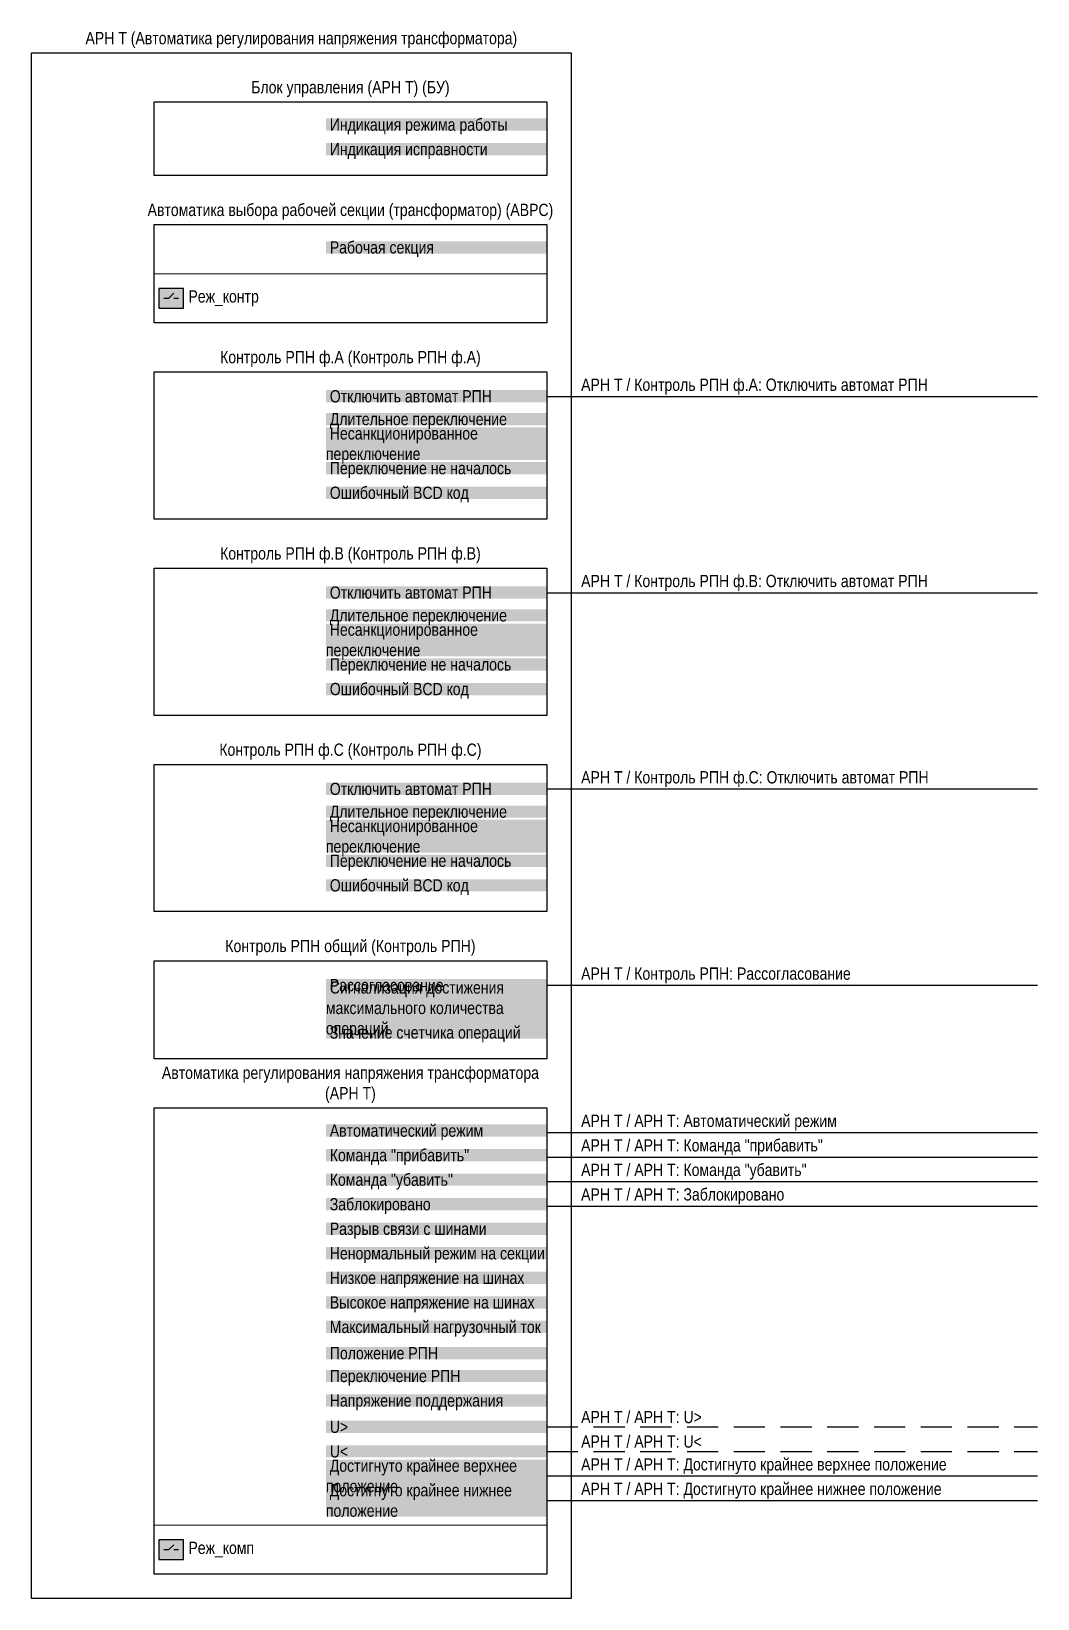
# Model space of a CAD drawing. Header units: millimetres. Extents: x -700 to 1485, y -575 to 9.
# Drawn here: x 0 to 205, y -315 to 4.4 of the extents above; entities that cross this region are included whole.
import ezdxf

# ---------------------------------------------------------------- set-up
doc = ezdxf.new("R2010")
doc.units = ezdxf.units.MM
doc.linetypes.add('штриховая2', pattern=[9.525, 6.35, -3.175])
for name, color, linetype, lineweight in [('Линии связи', 75, 'Continuous', 30), ('Основная', 7, 'Continuous', 30), ('Основная прерывистая', 7, 'штриховая2', 30), ('Сигналы внутр.', 13, 'Continuous', 30), ('Тонкая', 7, 'Continuous', 13)]:
    doc.layers.add(name, color=color, linetype=linetype, lineweight=lineweight)
doc.styles.add('Narrow', font='ARIALN.TTF')

msp = doc.modelspace()

# ---------------------------------------------------------------- texts
at = {"layer": 'Основная', "char_height": 2.5, "attachment_point": 8, "style": 'Narrow'}
for s, insert, width in [('АРН Т (Автоматика регулирования напряжения трансформатора)', (55, 1), 110), ('Блок управления (АРН Т) (БУ)', (65, -9), 80), ('Автоматика выбора рабочей секции (трансформатор) (АВРС)', (65, -34), 80), ('Контроль РПН ф.А (Контроль РПН ф.А)', (65, -64), 80), ('Контроль РПН ф.В (Контроль РПН ф.В)', (65, -104), 80), ('Контроль РПН ф.С (Контроль РПН ф.С)', (65, -144), 80), ('Контроль РПН общий (Контроль РПН)', (65, -184), 80), ('Автоматика регулирования напряжения трансформатора (АРН Т)', (65, -214), 80)]:
    msp.add_mtext(s, dxfattribs=dict(at, insert=insert, width=width))
at = {"layer": 'Основная', "char_height": 2.5, "width": 45, "attachment_point": 4, "style": 'Narrow', "bg_fill": 1, "box_fill_scale": 1, "bg_fill_color": 9}
for s, insert in [(' Индикация режима работы ', (60, -15)), (' Индикация исправности', (60, -20)), (' Рабочая секция', (60, -40)), (' Отключить автомат РПН', (60, -70)), (' Длительное переключение', (60, -75)), (' Несанкционированное переключение', (60, -80)), (' Переключение не началось', (60, -85)), (' Ошибочный BCD код', (60, -90)), (' Отключить автомат РПН', (60, -110)), (' Длительное переключение', (60, -115)), (' Несанкционированное переключение', (60, -120)), (' Переключение не началось', (60, -125)), (' Ошибочный BCD код', (60, -130)), (' Отключить автомат РПН', (60, -150)), (' Длительное переключение', (60, -155)), (' Несанкционированное переключение', (60, -160)), (' Переключение не началось', (60, -165)), (' Ошибочный BCD код', (60, -170)), (' Рассогласование', (60, -190)), (' Сигнализация достижения максимального количества операций', (60, -195)), (' Значение счетчика операций', (60, -200)), (' Автоматический режим', (60, -220)), (' Команда "прибавить"', (60, -225)), (' Команда "убавить"', (60, -230)), (' Заблокировано', (60, -235)), (' Разрыв связи с шинами', (60, -240)), (' Ненормальный режим на секции ', (60, -245)), (' Низкое напряжение на шинах', (60, -250)), (' Высокое напряжение на шинах', (60, -255)), (' Максимальный нагрузочный ток', (60, -260)), (' Положение РПН', (60, -265)), (' Переключение РПН', (60, -270)), (' Напряжение поддержания', (60, -275)), (' U>', (60, -280)), (' U<', (60, -285)), (' Достигнуто крайнее верхнее положение', (60, -290)), (' Достигнуто крайнее нижнее положение', (60, -295))]:
    msp.add_mtext(s, dxfattribs=dict(at, insert=insert))
at = {"layer": 'Основная', "char_height": 2.5, "attachment_point": 4, "style": 'Narrow'}
for s, insert in [('Реж_контр', (32, -50)), ('Реж_комп', (32, -305))]:
    msp.add_mtext(s, dxfattribs=dict(at, insert=insert))
at = {"layer": 'Сигналы внутр.', "char_height": 2.5, "width": 80, "attachment_point": 4, "style": 'Narrow'}
for s, insert in [('АРН Т / Контроль РПН ф.А: Отключить автомат РПН', (112, -68)), ('АРН Т / Контроль РПН ф.В: Отключить автомат РПН', (112, -108)), ('АРН Т / Контроль РПН ф.С: Отключить автомат РПН', (112, -148)), ('АРН Т / Контроль РПН: Рассогласование', (112, -188)), ('АРН Т / АРН Т: Автоматический режим', (112, -218)), ('АРН Т / АРН Т: Команда "прибавить"', (112, -223)), ('АРН Т / АРН Т: Команда "убавить"', (112, -228)), ('АРН Т / АРН Т: Заблокировано', (112, -233)), ('АРН Т / АРН Т: U>', (112, -278)), ('АРН Т / АРН Т: U<', (112, -283)), ('АРН Т / АРН Т: Достигнуто крайнее верхнее положение', (112, -288)), ('АРН Т / АРН Т: Достигнуто крайнее нижнее положение', (112, -293))]:
    msp.add_mtext(s, dxfattribs=dict(at, insert=insert))

# ---------------------------------------------------------------- blocks, each defined once
blk = doc.blocks.new('SW.2')
at = {"true_color": 0xadddf7}
h = blk.add_hatch(color=141, dxfattribs=at)
h.dxf.hatch_style = 1
h.paths.add_polyline_path([(5, 2), (0, 2), (0, -2), (5, -2)])
blk.add_lwpolyline([(5, 2), (0, 2), (0, -2), (5, -2)], close=True)
for points in [[(1, 0), (2, 0)], [(2, 0), (3, 1)], [(3, 0), (4, 0)]]:
    blk.add_lwpolyline(points)

# ---------------------------------------------------------------- linework, layer by layer
at = {"layer": 'Линии связи'}
for p, q in [((105, -70), (205, -70)), ((105, -110), (205, -110)), ((105, -150), (205, -150)), ((105, -190), (205, -190)), ((105, -220), (205, -220)), ((105, -225), (205, -225)), ((105, -230), (205, -230)), ((105, -235), (205, -235)), ((105, -290), (205, -290)), ((105, -295), (205, -295))]:
    msp.add_line(p, q, dxfattribs=at)
at = {"layer": 'Основная'}
for points in [[(0, 0), (110, 0), (110, -315), (0, -315), (0, 0)], [(25, -10), (105, -10), (105, -25), (25, -25), (25, -10)], [(25, -35), (105, -35), (105, -55), (25, -55), (25, -35)], [(25, -65), (105, -65), (105, -95), (25, -95), (25, -65)], [(25, -105), (105, -105), (105, -135), (25, -135), (25, -105)], [(25, -145), (105, -145), (105, -175), (25, -175), (25, -145)], [(25, -185), (105, -185), (105, -205), (25, -205), (25, -185)], [(25, -215), (105, -215), (105, -310), (25, -310), (25, -215)]]:
    msp.add_lwpolyline(points, close=True, dxfattribs=at)
at = {"layer": 'Основная прерывистая'}
for p, q in [((105, -280), (205, -280)), ((105, -285), (205, -285))]:
    msp.add_line(p, q, dxfattribs=at)
at = {"layer": 'Тонкая'}
for p, q in [((25, -45), (105, -45)), ((25, -300), (105, -300))]:
    msp.add_line(p, q, dxfattribs=at)

# ---------------------------------------------------------------- block references
for p in [(26, -50), (26, -305)]:
    msp.add_blockref('SW.2', p)

msp.set_redraw_order([(e.dxf.handle, doc.entitydb.next_handle()) for e in msp.query("TEXT MTEXT ATTDEF DIMENSION ARC_DIMENSION")])  # texts and dimensions are drawn at this point

doc.saveas('drawing.dxf')
